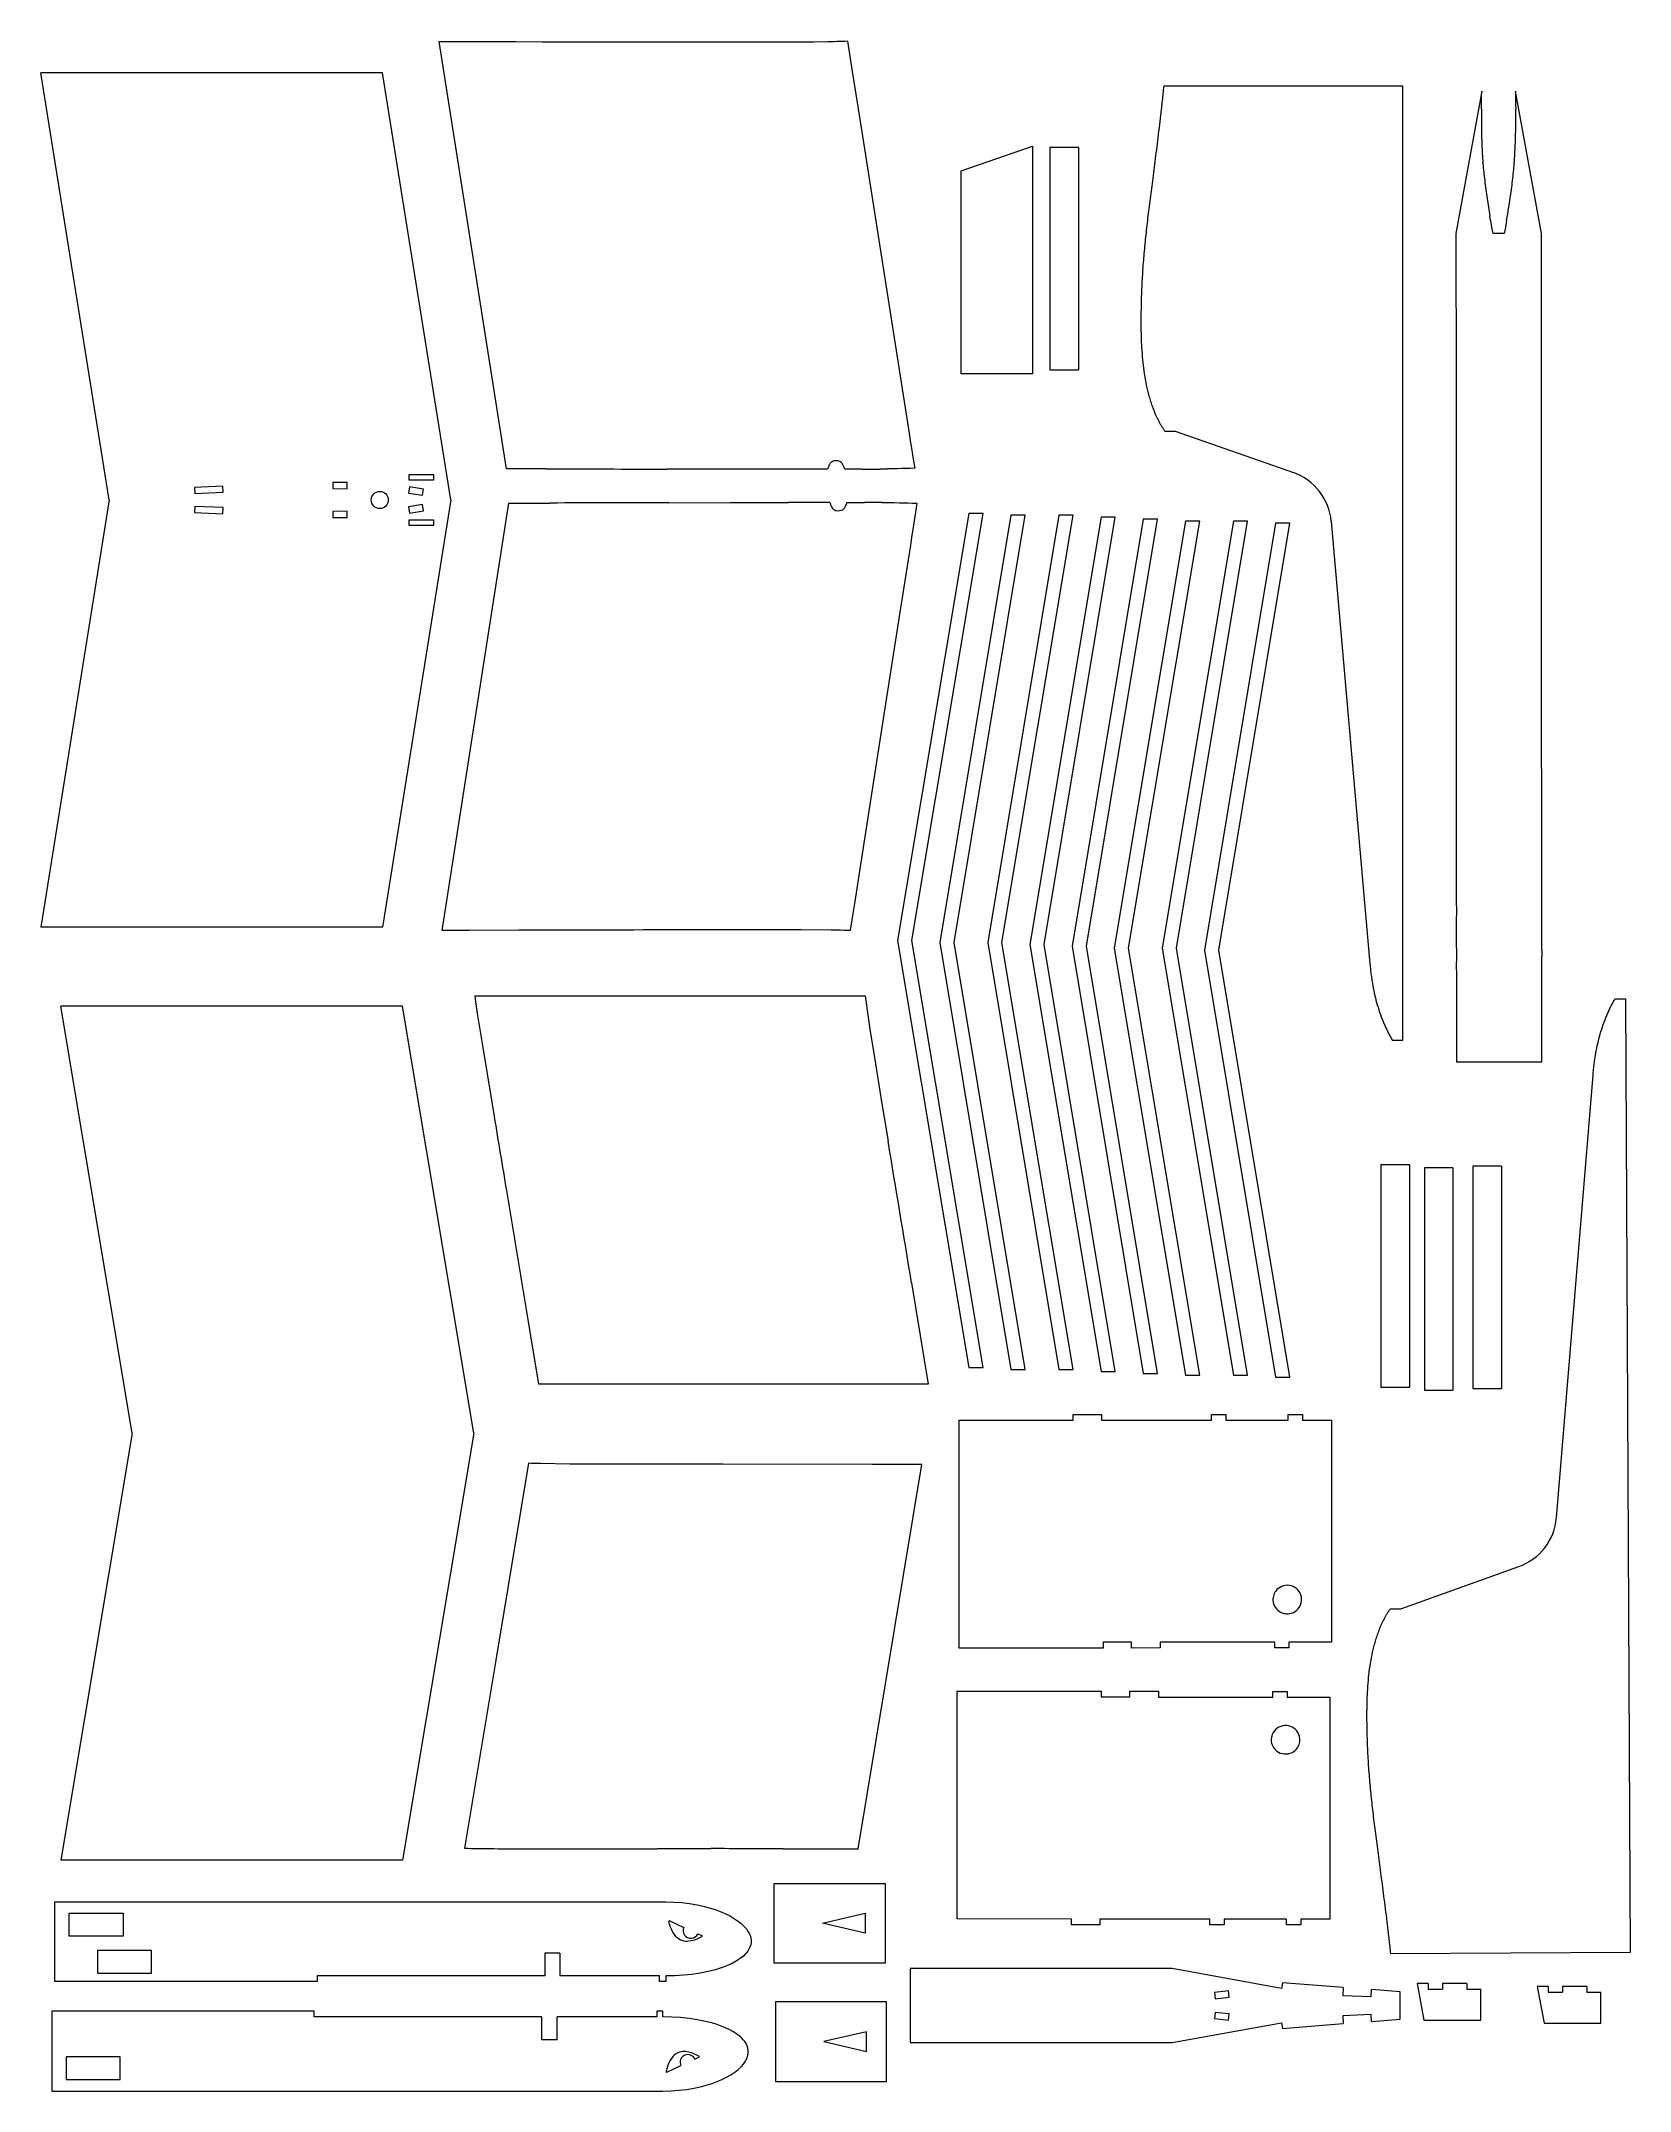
# Model space of a CAD drawing. Header units: millimetres. Extents: x 0 to 558, y 0 to 720.
import ezdxf

# ---------------------------------------------------------------- set-up
doc = ezdxf.new("R2010")
doc.units = ezdxf.units.MM
doc.layers.get('0').update_dxf_attribs({"lineweight": 18})

msp = doc.modelspace()

# ---------------------------------------------------------------- linework, layer by layer
at = {"color": 7, "lineweight": 18}
for p, q in [((163.54, 569.71), (139.9, 719.77)), ((24, 558.77), (0, 708.77)), ((120, 708.77), (0, 708.77)), ((144, 558.77), (120, 708.77)), ((506.08, 702.31), (497.03, 652.31)), ((527.03, 652.33), (517.91, 702.32)), ((289.23, 682.07), (304.14, 587.43)), ((348.26, 683.05), (348.26, 603.05)), ((354.4, 682.52), (354.4, 604.52)), ((364.4, 682.52), (364.4, 604.52)), ((323.26, 603.05), (323.26, 674.39)), ((497.03, 652.31), (497.06, 600.06)), ((527.04, 625.5), (527.03, 652.33)), ((527.06, 600.06), (527.04, 625.5)), ((497.06, 598.65), (497.09, 544.99)), ((527.09, 545.01), (527.06, 598.67)), ((241.33, 569.61), (219.85, 569.63)), ((24, 558.77), (0, 408.77)), ((144, 558.77), (120, 408.77)), ((140.91, 407.55), (164.34, 557.64)), ((220.53, 557.81), (242.19, 557.86)), ((325.9, 554.05), (300.9, 404.05)), ((305.9, 404.05), (330.9, 554.05)), ((340.72, 553.38), (315.72, 403.38)), ((320.72, 403.38), (345.72, 553.38)), ((357.56, 553.38), (332.56, 403.38)), ((337.56, 403.38), (362.56, 553.38)), ((372.38, 552.71), (347.38, 402.71)), ((352.38, 402.71), (377.38, 552.71)), ((387.2, 552.03), (362.2, 402.03)), ((367.2, 402.03), (392.2, 552.03)), ((402.02, 551.36), (377.02, 401.36)), ((382.02, 401.36), (407.02, 551.36)), ((418.86, 551.36), (393.86, 401.36)), ((398.86, 401.36), (423.86, 551.36)), ((433.68, 550.68), (408.68, 400.68)), ((413.68, 400.68), (438.68, 550.68)), ((305.4, 542.9), (301.84, 520.09)), ((497.09, 544.99), (497.16, 437.67)), ((527.12, 491.35), (527.09, 545.01)), ((301.84, 520.09), (296.11, 483.43)), ((527.16, 437.69), (527.12, 491.32)), ((296.11, 483.43), (287.76, 429.95)), ((120, 408.77), (0, 408.77)), ((300.9, 404.05), (325.9, 254.05)), ((330.9, 254.05), (305.9, 404.05)), ((315.72, 403.38), (340.72, 253.38)), ((345.72, 253.38), (320.72, 403.38)), ((332.56, 403.38), (357.56, 253.38)), ((362.56, 253.38), (337.56, 403.38)), ((347.38, 402.71), (372.38, 252.71)), ((377.38, 252.71), (352.38, 402.71)), ((362.2, 402.03), (387.2, 252.03)), ((392.2, 252.03), (367.2, 402.03)), ((377.02, 401.36), (402.02, 251.36)), ((407.02, 251.36), (382.02, 401.36)), ((393.86, 401.36), (418.86, 251.36)), ((423.86, 251.36), (398.86, 401.36)), ((408.68, 400.68), (433.68, 250.68)), ((438.68, 250.68), (413.68, 400.68)), ((152.44, 384.64), (220.96, 384.64)), ((220.96, 384.64), (255.22, 384.64)), ((127.01, 381.05), (7.01, 381.05)), ((32.01, 231.05), (7.01, 381.05)), ((152.01, 231.05), (127.01, 381.05)), ((470.67, 325.22), (470.67, 247.22)), ((480.67, 325.22), (480.67, 247.22)), ((485.94, 324.18), (485.94, 246.18)), ((495.94, 324.18), (495.94, 246.18)), ((503, 324.77), (503, 246.77)), ((513, 324.77), (513, 246.77)), ((311.68, 248.23), (174.86, 248.22)), ((32.01, 231.05), (7.01, 81.05)), ((152.01, 231.05), (127.01, 81.05)), ((322.47, 235.56), (362.56, 235.58)), ((322.5, 155.56), (322.47, 235.56)), ((372.56, 235.58), (411.21, 235.6)), ((416.21, 235.6), (438.14, 235.6)), ((453.33, 235.61), (453.36, 157.61)), ((292.12, 220.07), (239.46, 220.1)), ((287.06, 85.09), (309.41, 220.07)), ((168.4, 203.57), (159.75, 151.35)), ((159.75, 151.35), (148.81, 85.27)), ((373.06, 155.58), (322.5, 155.56)), ((433.36, 157.6), (393.1, 157.59)), ((321.84, 60.41), (321.88, 140.41)), ((321.88, 140.41), (372.45, 140.38)), ((392.49, 138.37), (432.75, 138.35)), ((452.74, 138.34), (452.7, 60.34)), ((127.01, 81.05), (7.01, 81.05)), ((257.55, 44.91), (257.55, 72.91)), ((257.55, 72.91), (296.51, 72.91)), ((296.51, 72.91), (296.51, 44.91)), ((4.85, 66.4), (219.48, 66.4)), ((4.85, 38.4), (4.85, 66.4)), ((361.94, 60.39), (321.84, 60.41)), ((410.58, 60.37), (371.94, 60.39)), ((437.51, 60.35), (415.58, 60.36)), ((296.51, 44.91), (257.55, 44.91)), ((96.98, 38.4), (4.85, 38.4)), ((176.98, 40.4), (96.98, 40.4)), ((217.31, 40.4), (182.31, 40.4)), ((397.39, 43.01), (305.26, 43.01)), ((305.26, 43.01), (305.26, 17.01)), ((435.72, 36.04), (397.39, 43.01)), ((457.39, 36.37), (436.08, 38.01)), ((258.06, 31.33), (258.06, 3.33)), ((297.02, 31.33), (258.06, 31.33)), ((297.02, 3.33), (297.02, 31.33)), ((95.97, 28), (3.84, 28)), ((3.84, 28), (3.84, 0)), ((175.97, 26), (95.97, 26)), ((216.3, 26), (181.3, 26)), ((397.39, 17.01), (435.72, 23.97)), ((436.08, 22), (457.39, 23.65)), ((485.8, 24.85), (505.8, 24.85)), ((527.96, 23.78), (547.96, 23.78)), ((305.26, 17.01), (397.39, 17.01)), ((3.84, 0), (218.47, 0)), ((258.06, 3.33), (297.02, 3.33))]:
    msp.add_line(p, q, dxfattribs=at)
at = {"color": 7, "lineweight": 18, "ltscale": 0.127912}
msp.add_line((139.9, 719.77), (145.01, 719.76), dxfattribs=at)
at = {"color": 7, "lineweight": 18, "ltscale": 0.128915}
msp.add_line((145.01, 719.76), (150.17, 719.75), dxfattribs=at)
at = {"color": 7, "lineweight": 18, "ltscale": 0.412843}
msp.add_line((150.17, 719.75), (166.68, 719.73), dxfattribs=at)
at = {"color": 7, "lineweight": 18, "ltscale": 0.233442}
msp.add_line((166.68, 719.73), (176.02, 719.71), dxfattribs=at)
at = {"color": 7, "lineweight": 18, "ltscale": 0.434761}
msp.add_line((176.02, 719.71), (193.41, 719.69), dxfattribs=at)
at = {"color": 7, "lineweight": 18, "ltscale": 0.227673}
msp.add_line((220.54, 719.66), (229.65, 719.66), dxfattribs=at)
at = {"color": 7, "lineweight": 18, "ltscale": 0.217462}
msp.add_line((229.65, 719.66), (238.35, 719.65), dxfattribs=at)
at = {"color": 7, "lineweight": 18, "ltscale": 0.271742}
msp.add_line((283.26, 719.96), (284.95, 709.23), dxfattribs=at)
at = {"color": 7, "lineweight": 18, "ltscale": 0.273685}
msp.add_line((284.95, 709.23), (286.66, 698.41), dxfattribs=at)
at = {"color": 7, "lineweight": 18, "ltscale": 0.413492}
msp.add_line((286.66, 698.41), (289.23, 682.07), dxfattribs=at)
at = {"color": 7, "linetype": 'Continuous', "lineweight": 18}
for p, q in [((478.38, 704.09), (394.37, 704.09)), ((478.38, 369.09), (478.38, 704.09)), ((394.74, 582.96), (398.38, 582.96)), ((398.38, 582.96), (439.92, 568.37)), ((453.21, 551.24), (466.81, 395.83)), ((552.91, 383.6), (556.64, 383.61)), ((556.64, 383.61), (558.17, 48.62)), ((474.65, 369.09), (478.38, 369.09)), ((532.31, 201.35), (545.19, 356.82)), ((477.62, 169.39), (519.09, 184.16)), ((473.98, 169.37), (477.62, 169.39)), ((558.17, 48.62), (474.16, 48.23))]:
    msp.add_line(p, q, dxfattribs=at)
at = {"color": 7, "lineweight": 18, "ltscale": 0.039278}
for p, q in [((506, 697.6), (506.02, 699.17)), ((506.02, 699.17), (506.05, 700.74)), ((517.94, 700.75), (517.98, 699.18))]:
    msp.add_line(p, q, dxfattribs=at)
at = {"color": 7, "lineweight": 18, "ltscale": 0.039283}
for p, q in [((506.05, 700.74), (506.08, 702.31)), ((517.91, 702.32), (517.94, 700.75))]:
    msp.add_line(p, q, dxfattribs=at)
at = {"color": 7, "lineweight": 18, "ltscale": 0.039279}
for p, q in [((517.98, 699.18), (518, 697.61)), ((505.98, 696.03), (506, 697.6)), ((518, 697.61), (518.02, 696.04)), ((509.22, 656.95), (508.95, 658.5)), ((509.78, 653.86), (509.49, 655.41))]:
    msp.add_line(p, q, dxfattribs=at)
at = {"color": 7, "lineweight": 18, "ltscale": 0.433013}
msp.add_line((323.26, 674.39), (348.26, 683.05), dxfattribs=at)
at = {"color": 7, "lineweight": 18, "ltscale": 0.25}
for p, q in [((364.4, 682.52), (354.4, 682.52)), ((354.4, 604.52), (364.4, 604.52)), ((54.01, 561), (64, 561.47)), ((64, 556.07), (54.01, 556.53)), ((480.67, 325.22), (470.67, 325.22)), ((495.94, 324.18), (485.94, 324.18)), ((513, 324.77), (503, 324.77)), ((470.67, 247.22), (480.67, 247.22)), ((485.94, 246.18), (495.94, 246.18)), ((503, 246.77), (513, 246.77)), ((362.56, 237.58), (372.56, 237.58))]:
    msp.add_line(p, q, dxfattribs=at)
at = {"color": 7, "lineweight": 18, "ltscale": 0.007431}
msp.add_line((506.52, 676.89), (506.5, 677.19), dxfattribs=at)
at = {"color": 7, "lineweight": 18, "ltscale": 0.007435}
msp.add_line((517.52, 677.2), (517.5, 676.9), dxfattribs=at)
at = {"color": 7, "lineweight": 18, "ltscale": 0.002915}
msp.add_line((509.24, 656.84), (509.22, 656.95), dxfattribs=at)
at = {"color": 7, "lineweight": 18, "ltscale": 0.036363}
msp.add_line((509.49, 655.41), (509.24, 656.84), dxfattribs=at)
at = {"color": 7, "lineweight": 18, "ltscale": 0.03928}
msp.add_line((514.56, 655.41), (514.28, 653.86), dxfattribs=at)
at = {"color": 7, "lineweight": 18, "ltscale": 0.036356}
msp.add_line((514.81, 656.84), (514.56, 655.41), dxfattribs=at)
at = {"color": 7, "lineweight": 18, "ltscale": 0.002922}
msp.add_line((514.83, 656.96), (514.81, 656.84), dxfattribs=at)
at = {"color": 7, "lineweight": 18, "ltscale": 0.039281}
msp.add_line((510.06, 652.32), (509.78, 653.86), dxfattribs=at)
at = {"color": 7, "lineweight": 18, "ltscale": 0.098299}
msp.add_line((513.99, 652.32), (510.06, 652.32), dxfattribs=at)
at = {"color": 7, "lineweight": 18, "ltscale": 0.039282}
msp.add_line((514.28, 653.86), (513.99, 652.32), dxfattribs=at)
msp.add_line((333.26, 603.05), (323.26, 603.05))
at = {"color": 7, "lineweight": 18, "ltscale": 0.375}
msp.add_line((348.26, 603.05), (333.26, 603.05), dxfattribs=at)
at = {"color": 7, "lineweight": 18, "ltscale": 0.035153}
msp.add_line((497.06, 600.06), (497.06, 598.65), dxfattribs=at)
at = {"color": 7, "lineweight": 18, "ltscale": 0.034936}
msp.add_line((527.06, 598.67), (527.06, 600.06), dxfattribs=at)
at = {"color": 7, "lineweight": 18, "ltscale": 0.133585}
msp.add_line((304.14, 587.43), (304.97, 582.15), dxfattribs=at)
at = {"color": 7, "lineweight": 18, "ltscale": 0.063869}
msp.add_line((304.97, 582.15), (305.37, 579.63), dxfattribs=at)
at = {"color": 7, "lineweight": 18, "ltscale": 0.01749}
msp.add_line((305.37, 579.63), (305.48, 578.93), dxfattribs=at)
at = {"color": 7, "lineweight": 18, "ltscale": 0.050688}
msp.add_line((305.48, 578.93), (305.79, 576.93), dxfattribs=at)
at = {"color": 7, "lineweight": 18, "ltscale": 0.058937}
msp.add_line((305.79, 576.93), (306.16, 574.6), dxfattribs=at)
at = {"color": 7, "lineweight": 18, "ltscale": 0.347643}
msp.add_line((177.44, 569.69), (163.54, 569.71), dxfattribs=at)
at = {"color": 7, "lineweight": 18, "ltscale": 0.431236}
msp.add_line((258.58, 569.59), (241.33, 569.61), dxfattribs=at)
at = {"color": 7, "lineweight": 18, "ltscale": 0.177549}
msp.add_line((265.69, 569.58), (258.58, 569.59), dxfattribs=at)
at = {"color": 7, "lineweight": 18, "ltscale": 0.084325}
msp.add_line((269.06, 569.58), (265.69, 569.58), dxfattribs=at)
at = {"color": 7, "lineweight": 18, "ltscale": 0.098396}
msp.add_line((272.99, 569.58), (269.06, 569.58), dxfattribs=at)
at = {"color": 7, "lineweight": 18, "ltscale": 0.082291}
msp.add_line((276.29, 569.58), (272.99, 569.58), dxfattribs=at)
at = {"color": 7, "lineweight": 18, "ltscale": 0.007631}
for p, q in [((276.38, 569.87), (276.29, 569.58)), ((277.08, 557.93), (277.18, 557.65)), ((283.01, 557.65), (283.11, 557.94))]:
    msp.add_line(p, q, dxfattribs=at)
at = {"color": 7, "lineweight": 18, "ltscale": 0.007586}
for p, q in [((276.48, 570.16), (276.38, 569.87)), ((277.18, 557.65), (277.28, 557.36))]:
    msp.add_line(p, q, dxfattribs=at)
at = {"color": 7, "lineweight": 18, "ltscale": 0.007506}
for p, q in [((276.58, 570.44), (276.48, 570.16)), ((277.28, 557.36), (277.38, 557.08)), ((282.81, 557.08), (282.91, 557.36))]:
    msp.add_line(p, q, dxfattribs=at)
at = {"color": 7, "lineweight": 18, "ltscale": 0.007505}
msp.add_line((282.11, 570.16), (282.01, 570.44), dxfattribs=at)
at = {"color": 7, "lineweight": 18, "ltscale": 0.007589}
msp.add_line((282.21, 569.88), (282.11, 570.16), dxfattribs=at)
at = {"color": 7, "lineweight": 18, "ltscale": 0.007629}
msp.add_line((282.31, 569.59), (282.21, 569.88), dxfattribs=at)
at = {"color": 7, "lineweight": 18, "ltscale": 0.038434}
for p, q in [((283.85, 569.59), (282.31, 569.59)), ((306.16, 557.7), (307.7, 557.65))]:
    msp.add_line(p, q, dxfattribs=at)
at = {"color": 7, "lineweight": 18, "ltscale": 0.03843}
for p, q in [((285.38, 569.6), (283.85, 569.59)), ((284.64, 557.93), (286.18, 557.93))]:
    msp.add_line(p, q, dxfattribs=at)
at = {"color": 7, "lineweight": 18, "ltscale": 0.076859}
for p, q in [((288.46, 569.61), (285.38, 569.6)), ((286.18, 557.93), (289.26, 557.92))]:
    msp.add_line(p, q, dxfattribs=at)
at = {"color": 7, "lineweight": 18, "ltscale": 0.043265}
msp.add_line((299.03, 569.71), (297.3, 569.69), dxfattribs=at)
at = {"color": 7, "lineweight": 18, "ltscale": 0.043198}
msp.add_line((300.75, 569.74), (299.03, 569.71), dxfattribs=at)
at = {"color": 7, "lineweight": 18, "ltscale": 0.038428}
for p, q in [((302.29, 569.77), (300.75, 569.74)), ((304.63, 557.74), (306.16, 557.7))]:
    msp.add_line(p, q, dxfattribs=at)
at = {"color": 7, "lineweight": 18, "ltscale": 0.038423}
for p, q in [((303.83, 569.81), (302.29, 569.77)), ((303.09, 557.78), (304.63, 557.74))]:
    msp.add_line(p, q, dxfattribs=at)
at = {"color": 7, "lineweight": 18, "ltscale": 0.038429}
for p, q in [((305.36, 569.86), (303.83, 569.81)), ((301.55, 557.81), (303.09, 557.78))]:
    msp.add_line(p, q, dxfattribs=at)
at = {"color": 7, "lineweight": 18, "ltscale": 0.038435}
msp.add_line((306.9, 569.91), (305.36, 569.86), dxfattribs=at)
at = {"color": 7, "lineweight": 18, "ltscale": 0.054482}
msp.add_line((306.16, 574.6), (306.5, 572.45), dxfattribs=at)
at = {"color": 7, "lineweight": 18, "ltscale": 0.064407}
msp.add_line((306.5, 572.45), (306.9, 569.91), dxfattribs=at)
at = {"color": 7, "lineweight": 18, "ltscale": 0.250001}
for p, q in [((63.9, 563.67), (53.91, 563.2)), ((53.91, 554.33), (63.9, 553.87)), ((371.94, 58.39), (361.94, 58.39))]:
    msp.add_line(p, q, dxfattribs=at)
at = {"color": 7, "lineweight": 18, "ltscale": 0.055044}
for p, q in [((53.91, 563.2), (54.01, 561)), ((54.01, 556.53), (53.91, 554.33))]:
    msp.add_line(p, q, dxfattribs=at)
at = {"color": 7, "lineweight": 18, "ltscale": 0.055042}
for p, q in [((64, 561.47), (63.9, 563.67)), ((63.9, 553.87), (64, 556.07))]:
    msp.add_line(p, q, dxfattribs=at)
at = {"color": 7, "lineweight": 18, "ltscale": 0.055021}
for p, q in [((102.53, 564.95), (102.5, 562.75)), ((102.5, 554.78), (102.53, 552.58))]:
    msp.add_line(p, q, dxfattribs=at)
at = {"color": 7, "lineweight": 18, "ltscale": 0.125}
for p, q in [((102.5, 562.75), (107.5, 562.69)), ((107.53, 564.89), (102.53, 564.95)), ((134.35, 562.58), (129.41, 563.36)), ((107.5, 554.85), (102.5, 554.78)), ((129.41, 554.18), (134.35, 554.96)), ((102.53, 552.58), (107.53, 552.64)), ((330.9, 554.05), (325.9, 554.05)), ((345.72, 553.38), (340.72, 553.38)), ((362.56, 553.38), (357.56, 553.38)), ((377.38, 552.71), (372.38, 552.71)), ((392.2, 552.03), (387.2, 552.03)), ((407.02, 551.36), (402.02, 551.36)), ((423.86, 551.36), (418.86, 551.36)), ((438.68, 550.68), (433.68, 550.68)), ((325.9, 254.05), (330.9, 254.05)), ((340.72, 253.38), (345.72, 253.38)), ((357.56, 253.38), (362.56, 253.38)), ((372.38, 252.71), (377.38, 252.71)), ((387.2, 252.03), (392.2, 252.03)), ((402.02, 251.36), (407.02, 251.36)), ((418.86, 251.36), (423.86, 251.36)), ((433.68, 250.68), (438.68, 250.68)), ((417.13, 35.13), (412.16, 34.59)), ((412.4, 32.4), (417.37, 32.95)), ((487.29, 35.79), (492.29, 35.79)), ((500.8, 35.79), (505.8, 35.79)), ((529.45, 34.73), (534.45, 34.73)), ((542.96, 34.73), (547.96, 34.73)), ((412.16, 25.43), (417.13, 24.88)), ((417.37, 27.07), (412.4, 27.61))]:
    msp.add_line(p, q, dxfattribs=at)
at = {"color": 7, "lineweight": 18, "ltscale": 0.05502}
for p, q in [((107.5, 562.69), (107.53, 564.89)), ((107.53, 552.64), (107.5, 554.85))]:
    msp.add_line(p, q, dxfattribs=at)
at = {"color": 7, "lineweight": 18, "ltscale": 0.055001}
for p, q in [((129.41, 563.36), (129.07, 561.18)), ((129.07, 556.35), (129.41, 554.18))]:
    msp.add_line(p, q, dxfattribs=at)
at = {"color": 7, "lineweight": 18, "ltscale": 0.05}
for p, q in [((129.37, 565.77), (129.37, 567.77)), ((137.88, 567.77), (137.88, 565.77)), ((129.37, 549.77), (129.37, 551.77)), ((137.88, 551.77), (137.88, 549.77)), ((438.14, 235.6), (438.13, 237.6)), ((433.36, 155.6), (433.36, 157.6)), ((438.36, 157.6), (438.36, 155.6)), ((372.45, 140.38), (372.44, 138.38)), ((392.49, 140.37), (392.49, 138.37)), ((432.75, 138.35), (432.75, 140.35)), ((361.94, 58.39), (361.94, 60.39)), ((371.94, 60.39), (371.94, 58.39)), ((410.58, 58.37), (410.58, 60.37)), ((437.51, 58.35), (437.51, 60.35)), ((442.51, 60.35), (442.51, 58.35)), ((96.98, 40.4), (96.98, 38.4)), ((217.31, 38.4), (217.31, 40.4)), ((219.48, 40.4), (219.48, 38.4)), ((436.08, 38.01), (435.72, 36.04)), ((487.29, 37.79), (487.29, 35.79)), ((492.29, 37.79), (492.29, 35.79)), ((500.8, 37.79), (500.8, 35.79)), ((529.45, 36.73), (529.45, 34.73)), ((534.45, 36.73), (534.45, 34.73)), ((542.96, 36.73), (542.96, 34.73)), ((95.97, 26), (95.97, 28)), ((216.3, 28), (216.3, 26)), ((218.47, 26), (218.47, 28)), ((435.72, 23.97), (436.08, 22))]:
    msp.add_line(p, q, dxfattribs=at)
at = {"color": 7, "lineweight": 18, "ltscale": 0.212808}
for p, q in [((129.37, 567.77), (137.88, 567.77)), ((137.88, 565.77), (129.37, 565.77)), ((129.37, 551.77), (137.88, 551.77)), ((137.88, 549.77), (129.37, 549.77)), ((500.8, 37.79), (492.29, 37.79)), ((542.96, 36.73), (534.45, 36.73))]:
    msp.add_line(p, q, dxfattribs=at)
at = {"color": 7, "lineweight": 18, "ltscale": 0.054999}
for p, q in [((134, 560.41), (134.35, 562.58)), ((134.35, 554.96), (134, 557.13))]:
    msp.add_line(p, q, dxfattribs=at)
at = {"color": 7, "lineweight": 18, "ltscale": 0.124999}
for p, q in [((129.07, 561.18), (134, 560.41)), ((134, 557.13), (129.07, 556.35))]:
    msp.add_line(p, q, dxfattribs=at)
at = {"color": 7, "lineweight": 18, "ltscale": 0.175563}
msp.add_line((164.34, 557.64), (171.36, 557.66), dxfattribs=at)
at = {"color": 7, "lineweight": 18, "ltscale": 0.185611}
msp.add_line((171.36, 557.66), (178.78, 557.69), dxfattribs=at)
at = {"color": 7, "lineweight": 18, "ltscale": 0.174955}
msp.add_line((242.19, 557.86), (249.19, 557.87), dxfattribs=at)
at = {"color": 7, "lineweight": 18, "ltscale": 0.333778}
msp.add_line((249.19, 557.87), (262.54, 557.9), dxfattribs=at)
at = {"color": 7, "lineweight": 18, "ltscale": 0.007588}
msp.add_line((282.91, 557.36), (283.01, 557.65), dxfattribs=at)
at = {"color": 7, "lineweight": 18, "ltscale": 0.038432}
msp.add_line((283.11, 557.94), (284.64, 557.93), dxfattribs=at)
at = {"color": 7, "lineweight": 18, "ltscale": 0.057759}
msp.add_line((295.4, 557.89), (297.71, 557.86), dxfattribs=at)
at = {"color": 7, "lineweight": 18, "ltscale": 0.047928}
msp.add_line((297.71, 557.86), (299.63, 557.84), dxfattribs=at)
at = {"color": 7, "lineweight": 18, "ltscale": 0.04803}
msp.add_line((299.63, 557.84), (301.55, 557.81), dxfattribs=at)
at = {"color": 7, "lineweight": 18, "ltscale": 0.060199}
msp.add_line((307.34, 555.35), (306.97, 552.97), dxfattribs=at)
at = {"color": 7, "lineweight": 18, "ltscale": 0.058353}
msp.add_line((307.7, 557.65), (307.34, 555.35), dxfattribs=at)
at = {"color": 7, "lineweight": 18, "ltscale": 0.048832}
msp.add_line((306.25, 548.38), (305.95, 546.45), dxfattribs=at)
at = {"color": 7, "lineweight": 18, "ltscale": 0.116153}
msp.add_line((306.97, 552.97), (306.25, 548.38), dxfattribs=at)
at = {"color": 7, "lineweight": 18, "ltscale": 0.089616}
msp.add_line((305.95, 546.45), (305.4, 542.9), dxfattribs=at)
at = {"color": 7, "lineweight": 18, "ltscale": 0.000904}
msp.add_line((527.12, 491.32), (527.12, 491.35), dxfattribs=at)
at = {"color": 7, "lineweight": 18, "ltscale": 0.119082}
for p, q in [((497.16, 437.67), (497.16, 432.91)), ((527.16, 432.93), (527.16, 437.69)), ((497.16, 428.15), (497.16, 423.39))]:
    msp.add_line(p, q, dxfattribs=at)
at = {"color": 7, "lineweight": 18, "ltscale": 0.059538}
for p, q in [((497.16, 432.91), (497.16, 430.53)), ((497.16, 394.81), (497.17, 392.43))]:
    msp.add_line(p, q, dxfattribs=at)
at = {"color": 7, "lineweight": 18, "ltscale": 0.059539}
for p, q in [((527.16, 430.55), (527.16, 432.93)), ((497.16, 430.53), (497.16, 428.15)), ((497.16, 406.71), (497.16, 404.33))]:
    msp.add_line(p, q, dxfattribs=at)
at = {"color": 7, "lineweight": 18, "ltscale": 0.308307}
msp.add_line((287.76, 429.95), (285.86, 417.76), dxfattribs=at)
at = {"color": 7, "lineweight": 18, "ltscale": 0.000873}
msp.add_line((527.16, 430.51), (527.16, 430.55), dxfattribs=at)
at = {"color": 7, "lineweight": 18, "ltscale": 0.058669}
msp.add_line((527.16, 428.17), (527.16, 430.51), dxfattribs=at)
at = {"color": 7, "lineweight": 18, "ltscale": 0.119079}
for p, q in [((527.17, 423.4), (527.16, 428.17)), ((497.2, 375.75), (497.21, 370.99))]:
    msp.add_line(p, q, dxfattribs=at)
at = {"color": 7, "lineweight": 18, "ltscale": 0.105981}
msp.add_line((285.86, 417.76), (285.21, 413.57), dxfattribs=at)
at = {"color": 7, "lineweight": 18, "ltscale": 0.119068}
msp.add_line((497.16, 423.39), (497.16, 418.62), dxfattribs=at)
at = {"color": 7, "lineweight": 18, "ltscale": 0.0074}
msp.add_line((497.16, 418.62), (497.16, 418.33), dxfattribs=at)
at = {"color": 7, "lineweight": 18, "ltscale": 0.111683}
msp.add_line((497.16, 418.33), (497.17, 413.86), dxfattribs=at)
at = {"color": 7, "lineweight": 18, "ltscale": 0.001594}
msp.add_line((527.17, 423.34), (527.17, 423.4), dxfattribs=at)
at = {"color": 7, "lineweight": 18, "ltscale": 0.117481}
msp.add_line((527.17, 418.64), (527.17, 423.34), dxfattribs=at)
at = {"color": 7, "lineweight": 18, "ltscale": 0.119086}
for p, q in [((527.18, 413.88), (527.17, 418.64)), ((527.21, 375.77), (527.2, 380.54))]:
    msp.add_line(p, q, dxfattribs=at)
at = {"color": 7, "lineweight": 18, "ltscale": 0.152174}
msp.add_line((285.21, 413.57), (284.27, 407.56), dxfattribs=at)
at = {"color": 7, "lineweight": 18, "ltscale": 0.059541}
for p, q in [((497.17, 413.86), (497.16, 411.48)), ((527.21, 392.44), (527.22, 394.83))]:
    msp.add_line(p, q, dxfattribs=at)
at = {"color": 7, "lineweight": 18, "ltscale": 0.059531}
msp.add_line((497.16, 411.48), (497.16, 409.1), dxfattribs=at)
at = {"color": 7, "lineweight": 18, "ltscale": 0.059537}
msp.add_line((527.18, 411.5), (527.18, 413.88), dxfattribs=at)
at = {"color": 7, "lineweight": 18, "ltscale": 0.001508}
msp.add_line((527.18, 411.44), (527.18, 411.5), dxfattribs=at)
at = {"color": 7, "lineweight": 18, "ltscale": 0.052301}
msp.add_line((527.18, 409.34), (527.18, 411.44), dxfattribs=at)
at = {"color": 7, "lineweight": 18, "ltscale": 0.112841}
msp.add_line((145.42, 407.57), (140.91, 407.55), dxfattribs=at)
at = {"color": 7, "lineweight": 18, "ltscale": 0.123369}
msp.add_line((150.35, 407.58), (145.42, 407.57), dxfattribs=at)
at = {"color": 7, "lineweight": 18, "ltscale": 0.438675}
msp.add_line((167.9, 407.64), (150.35, 407.58), dxfattribs=at)
at = {"color": 7, "lineweight": 18, "ltscale": 0.243048}
msp.add_line((231.41, 407.79), (221.69, 407.77), dxfattribs=at)
at = {"color": 7, "lineweight": 18, "ltscale": 0.029777}
msp.add_line((497.16, 409.1), (497.16, 407.91), dxfattribs=at)
at = {"color": 7, "lineweight": 18, "ltscale": 0.000637}
msp.add_line((497.16, 407.91), (497.16, 407.88), dxfattribs=at)
at = {"color": 7, "lineweight": 18, "ltscale": 0.029134}
msp.add_line((497.16, 407.88), (497.16, 406.71), dxfattribs=at)
at = {"color": 7, "lineweight": 18, "ltscale": 0.029761}
msp.add_line((497.16, 404.33), (497.16, 403.14), dxfattribs=at)
at = {"color": 7, "lineweight": 18, "ltscale": 0.005725}
msp.add_line((527.18, 409.11), (527.18, 409.34), dxfattribs=at)
at = {"color": 7, "lineweight": 18, "ltscale": 0.029014}
msp.add_line((527.19, 407.95), (527.18, 409.11), dxfattribs=at)
at = {"color": 7, "lineweight": 18, "ltscale": 0.000763}
msp.add_line((527.19, 407.92), (527.19, 407.95), dxfattribs=at)
at = {"color": 7, "lineweight": 18, "ltscale": 0.029769}
msp.add_line((527.19, 406.73), (527.19, 407.92), dxfattribs=at)
at = {"color": 7, "lineweight": 18, "ltscale": 0.000316}
msp.add_line((527.19, 406.72), (527.19, 406.73), dxfattribs=at)
at = {"color": 7, "lineweight": 18, "ltscale": 0.059226}
msp.add_line((527.2, 404.35), (527.19, 406.72), dxfattribs=at)
at = {"color": 7, "lineweight": 18, "ltscale": 0.000319}
msp.add_line((527.2, 404.34), (527.2, 404.35), dxfattribs=at)
at = {"color": 7, "lineweight": 18, "ltscale": 0.029443}
msp.add_line((527.2, 403.16), (527.2, 404.34), dxfattribs=at)
at = {"color": 7, "lineweight": 18, "ltscale": 0.02977}
msp.add_line((497.16, 403.14), (497.16, 401.95), dxfattribs=at)
at = {"color": 7, "lineweight": 18, "ltscale": 0.029776}
msp.add_line((497.16, 401.95), (497.17, 400.76), dxfattribs=at)
at = {"color": 7, "lineweight": 18, "ltscale": 0.028424}
msp.add_line((497.17, 397.13), (497.16, 396), dxfattribs=at)
at = {"color": 7, "lineweight": 18, "ltscale": 0.029763}
msp.add_line((497.16, 396), (497.16, 394.81), dxfattribs=at)
at = {"color": 7, "lineweight": 18, "ltscale": 0.029764}
msp.add_line((497.17, 400.76), (497.17, 399.57), dxfattribs=at)
at = {"color": 7, "lineweight": 18, "ltscale": 0.029768}
msp.add_line((497.17, 399.57), (497.17, 398.38), dxfattribs=at)
at = {"color": 7, "lineweight": 18, "ltscale": 0.029772}
msp.add_line((497.17, 398.38), (497.17, 397.19), dxfattribs=at)
at = {"color": 7, "lineweight": 18, "ltscale": 0.001351}
msp.add_line((497.17, 397.19), (497.17, 397.13), dxfattribs=at)
at = {"color": 7, "lineweight": 18, "ltscale": 0.028638}
msp.add_line((527.2, 402.01), (527.2, 403.15), dxfattribs=at)
at = {"color": 7, "lineweight": 18, "ltscale": 0.000941}
msp.add_line((527.2, 401.97), (527.2, 402.01), dxfattribs=at)
at = {"color": 7, "lineweight": 18, "ltscale": 0.028731}
msp.add_line((527.2, 400.82), (527.2, 401.97), dxfattribs=at)
at = {"color": 7, "lineweight": 18, "ltscale": 0.001045}
msp.add_line((527.2, 400.78), (527.2, 400.82), dxfattribs=at)
at = {"color": 7, "lineweight": 18, "ltscale": 0.029771}
msp.add_line((527.21, 397.21), (527.2, 398.4), dxfattribs=at)
at = {"color": 7, "lineweight": 18, "ltscale": 0.000405}
msp.add_line((527.21, 397.19), (527.21, 397.21), dxfattribs=at)
at = {"color": 7, "lineweight": 18, "ltscale": 0.029375}
msp.add_line((527.21, 396.02), (527.21, 397.19), dxfattribs=at)
at = {"color": 7, "lineweight": 18, "ltscale": 0.02976}
msp.add_line((527.22, 394.83), (527.21, 396.02), dxfattribs=at)
at = {"color": 7, "lineweight": 18, "ltscale": 0.024606}
msp.add_line((497.17, 392.43), (497.18, 391.44), dxfattribs=at)
at = {"color": 7, "lineweight": 18, "ltscale": 0.005165}
msp.add_line((497.18, 391.44), (497.18, 391.23), dxfattribs=at)
at = {"color": 7, "lineweight": 18, "ltscale": 0.029774}
msp.add_line((497.18, 391.23), (497.18, 390.04), dxfattribs=at)
at = {"color": 7, "lineweight": 18, "ltscale": 0.059535}
msp.add_line((497.18, 390.04), (497.19, 387.66), dxfattribs=at)
at = {"color": 7, "lineweight": 18, "ltscale": 0.003909}
msp.add_line((527.21, 392.29), (527.21, 392.44), dxfattribs=at)
at = {"color": 7, "lineweight": 18, "ltscale": 0.025618}
msp.add_line((527.21, 391.26), (527.21, 392.29), dxfattribs=at)
at = {"color": 7, "lineweight": 18, "ltscale": 0.029779}
msp.add_line((527.21, 390.06), (527.21, 391.25), dxfattribs=at)
at = {"color": 7, "lineweight": 18, "ltscale": 0.055237}
msp.add_line((527.21, 387.85), (527.21, 390.06), dxfattribs=at)
at = {"color": 7, "lineweight": 18, "ltscale": 0.030773}
msp.add_line((152.68, 383.43), (152.53, 384.65), dxfattribs=at)
at = {"color": 7, "lineweight": 18, "ltscale": 0.428219}
msp.add_line((255.22, 384.64), (272.35, 384.64), dxfattribs=at)
at = {"color": 7, "lineweight": 18, "ltscale": 0.214103}
msp.add_line((272.35, 384.64), (280.91, 384.64), dxfattribs=at)
at = {"color": 7, "lineweight": 18, "ltscale": 0.107055}
msp.add_line((280.91, 384.64), (285.19, 384.64), dxfattribs=at)
at = {"color": 7, "lineweight": 18, "ltscale": 0.107058}
msp.add_line((285.19, 384.64), (289.47, 384.64), dxfattribs=at)
at = {"color": 7, "lineweight": 18, "ltscale": 0.006807}
msp.add_line((497.19, 387.66), (497.19, 387.39), dxfattribs=at)
at = {"color": 7, "lineweight": 18, "ltscale": 0.052731}
msp.add_line((497.19, 387.39), (497.19, 385.28), dxfattribs=at)
at = {"color": 7, "lineweight": 18, "ltscale": 0.009516}
msp.add_line((497.19, 385.28), (497.19, 384.9), dxfattribs=at)
at = {"color": 7, "lineweight": 18, "ltscale": 0.103054}
msp.add_line((497.19, 384.9), (497.2, 380.78), dxfattribs=at)
at = {"color": 7, "lineweight": 18, "ltscale": 0.119072}
msp.add_line((527.2, 380.54), (527.21, 385.3), dxfattribs=at)
at = {"color": 7, "lineweight": 18, "ltscale": 0.004296}
msp.add_line((527.21, 387.68), (527.21, 387.85), dxfattribs=at)
at = {"color": 7, "lineweight": 18, "ltscale": 0.059546}
msp.add_line((527.21, 385.3), (527.21, 387.68), dxfattribs=at)
at = {"color": 7, "lineweight": 18, "ltscale": 0.006509}
msp.add_line((497.2, 380.78), (497.2, 380.52), dxfattribs=at)
at = {"color": 7, "lineweight": 18, "ltscale": 0.118456}
msp.add_line((497.2, 380.52), (497.2, 375.78), dxfattribs=at)
at = {"color": 7, "lineweight": 18, "ltscale": 0.000622}
msp.add_line((497.2, 375.78), (497.2, 375.75), dxfattribs=at)
at = {"color": 7, "lineweight": 18, "ltscale": 0.00125}
msp.add_line((527.21, 375.72), (527.21, 375.77), dxfattribs=at)
at = {"color": 7, "lineweight": 18, "ltscale": 0.117831}
msp.add_line((527.21, 371.01), (527.21, 375.72), dxfattribs=at)
at = {"color": 7, "lineweight": 18, "ltscale": 0.000509}
msp.add_line((497.21, 370.99), (497.21, 370.97), dxfattribs=at)
at = {"color": 7, "lineweight": 18, "ltscale": 0.059036}
msp.add_line((497.21, 370.97), (497.21, 368.61), dxfattribs=at)
at = {"color": 7, "lineweight": 18, "ltscale": 0.059542}
msp.add_line((497.21, 368.61), (497.21, 366.23), dxfattribs=at)
at = {"color": 7, "lineweight": 18, "ltscale": 0.003791}
msp.add_line((527.21, 370.86), (527.21, 371.01), dxfattribs=at)
at = {"color": 7, "lineweight": 18, "ltscale": 0.234364}
msp.add_line((527.21, 361.48), (527.21, 370.86), dxfattribs=at)
at = {"color": 7, "lineweight": 18, "ltscale": 0.119073}
msp.add_line((497.21, 366.23), (497.21, 361.46), dxfattribs=at)
at = {"color": 7, "lineweight": 18, "ltscale": 0.093753}
msp.add_line((497.21, 361.46), (500.96, 361.47), dxfattribs=at)
at = {"color": 7, "lineweight": 18, "ltscale": 0.093748}
msp.add_line((500.96, 361.47), (504.71, 361.47), dxfattribs=at)
at = {"color": 7, "lineweight": 18, "ltscale": 0.093751}
msp.add_line((504.71, 361.47), (508.46, 361.47), dxfattribs=at)
at = {"color": 7, "lineweight": 18, "ltscale": 0.09374}
msp.add_line((508.46, 361.47), (512.21, 361.47), dxfattribs=at)
at = {"color": 7, "lineweight": 18, "ltscale": 0.053393}
msp.add_line((512.21, 361.47), (514.35, 361.48), dxfattribs=at)
at = {"color": 7, "lineweight": 18, "ltscale": 0.241043}
msp.add_line((514.35, 361.48), (523.99, 361.48), dxfattribs=at)
at = {"color": 7, "lineweight": 18, "ltscale": 0.080563}
msp.add_line((523.99, 361.48), (527.21, 361.48), dxfattribs=at)
at = {"color": 7, "lineweight": 18, "ltscale": 0.110719}
msp.add_line((159.29, 342.2), (158.56, 346.57), dxfattribs=at)
at = {"color": 7, "lineweight": 18, "ltscale": 0.123038}
msp.add_line((295.4, 346.72), (296.2, 341.87), dxfattribs=at)
at = {"color": 7, "lineweight": 18, "ltscale": 0.210213}
msp.add_line((296.2, 341.87), (297.58, 333.57), dxfattribs=at)
at = {"color": 7, "lineweight": 18, "ltscale": 0.197932}
msp.add_line((170.53, 274.42), (169.24, 282.23), dxfattribs=at)
at = {"color": 7, "lineweight": 18, "ltscale": 0.470057}
msp.add_line((305.79, 283.88), (308.85, 265.33), dxfattribs=at)
at = {"color": 7, "lineweight": 18, "ltscale": 0.232545}
msp.add_line((172.05, 265.24), (170.53, 274.42), dxfattribs=at)
at = {"color": 7, "lineweight": 18, "ltscale": 0.431316}
msp.add_line((174.86, 248.22), (172.05, 265.24), dxfattribs=at)
at = {"color": 7, "lineweight": 18, "ltscale": 0.433498}
msp.add_line((308.85, 265.33), (311.68, 248.23), dxfattribs=at)
at = {"color": 7, "lineweight": 18, "ltscale": 0.125008}
for p, q in [((411.21, 237.6), (416.21, 237.6)), ((438.13, 237.6), (443.13, 237.61)), ((415.58, 58.36), (410.58, 58.37)), ((442.51, 58.35), (437.51, 58.35))]:
    msp.add_line(p, q, dxfattribs=at)
at = {"color": 7, "lineweight": 18, "ltscale": 0.049999}
for p, q in [((411.21, 235.6), (411.21, 237.6)), ((416.21, 237.6), (416.21, 235.6)), ((443.13, 237.61), (443.14, 235.61)), ((362.56, 235.58), (362.56, 237.58)), ((372.56, 237.58), (372.56, 235.58)), ((373.06, 157.58), (373.06, 155.58)), ((382.47, 138.38), (382.47, 140.38)), ((437.75, 140.35), (437.75, 138.35)), ((415.58, 60.36), (415.58, 58.36))]:
    msp.add_line(p, q, dxfattribs=at)
at = {"color": 7, "lineweight": 18, "ltscale": 0.254781}
for p, q in [((443.14, 235.61), (453.33, 235.61)), ((452.7, 60.34), (442.51, 60.35))]:
    msp.add_line(p, q, dxfattribs=at)
at = {"color": 7, "lineweight": 18, "ltscale": 0.427953}
msp.add_line((171.19, 220.46), (168.4, 203.57), dxfattribs=at)
at = {"color": 7, "lineweight": 18, "ltscale": 0.026719}
msp.add_line((172.26, 220.43), (171.19, 220.46), dxfattribs=at)
at = {"color": 7, "lineweight": 18, "ltscale": 0.37813}
msp.add_line((239.46, 220.1), (224.34, 220.1), dxfattribs=at)
at = {"color": 7, "lineweight": 18, "ltscale": 0.210721}
msp.add_line((300.55, 220.07), (292.12, 220.07), dxfattribs=at)
at = {"color": 7, "lineweight": 18, "ltscale": 0.221445}
msp.add_line((309.41, 220.07), (300.55, 220.07), dxfattribs=at)
at = {"color": 7, "lineweight": 18, "ltscale": 0.250581}
for p, q in [((383.08, 157.58), (373.06, 157.58)), ((372.44, 138.38), (382.47, 138.38))]:
    msp.add_line(p, q, dxfattribs=at)
at = {"color": 7, "lineweight": 18, "ltscale": 0.050002}
for p, q in [((383.08, 155.58), (383.08, 157.58)), ((393.1, 157.59), (393.1, 155.59))]:
    msp.add_line(p, q, dxfattribs=at)
at = {"color": 7, "lineweight": 18, "ltscale": 0.25058}
for p, q in [((393.1, 155.59), (383.08, 155.58)), ((382.47, 140.38), (392.49, 140.37))]:
    msp.add_line(p, q, dxfattribs=at)
at = {"color": 7, "lineweight": 18, "ltscale": 0.125015}
msp.add_line((438.36, 155.6), (433.36, 155.6), dxfattribs=at)
at = {"color": 7, "lineweight": 18, "ltscale": 0.374796}
msp.add_line((453.36, 157.61), (438.36, 157.6), dxfattribs=at)
at = {"color": 7, "lineweight": 18, "ltscale": 0.125014}
msp.add_line((432.75, 140.35), (437.75, 140.35), dxfattribs=at)
at = {"color": 7, "lineweight": 18, "ltscale": 0.374797}
msp.add_line((437.75, 138.35), (452.74, 138.34), dxfattribs=at)
at = {"color": 7, "lineweight": 18, "ltscale": 0.030216}
msp.add_line((148.81, 85.27), (150.02, 85.24), dxfattribs=at)
at = {"color": 7, "lineweight": 18, "ltscale": 0.108472}
msp.add_line((170.34, 85.07), (174.68, 85.07), dxfattribs=at)
at = {"color": 7, "lineweight": 18, "ltscale": 0.324893}
msp.add_line((187.76, 85.08), (200.76, 85.09), dxfattribs=at)
at = {"color": 7, "lineweight": 18, "ltscale": 0.392197}
msp.add_line((200.76, 85.09), (216.45, 85.1), dxfattribs=at)
at = {"color": 7, "lineweight": 18, "ltscale": 0.225148}
msp.add_line((260.75, 85.1), (269.76, 85.09), dxfattribs=at)
at = {"color": 7, "lineweight": 18, "ltscale": 0.432516}
msp.add_line((269.76, 85.09), (287.06, 85.09), dxfattribs=at)
at = {"color": 7, "lineweight": 18, "ltscale": 0.2}
for p, q in [((9.85, 54.4), (9.85, 62.4)), ((28.85, 62.4), (28.85, 54.4)), ((19.85, 49.4), (19.85, 41.4)), ((38.85, 41.4), (38.85, 49.4)), ((176.98, 48.4), (176.98, 40.4)), ((182.31, 48.4), (182.31, 40.4)), ((175.97, 18), (175.97, 26)), ((181.3, 18), (181.3, 26)), ((8.84, 12), (8.84, 4)), ((27.84, 4), (27.84, 12))]:
    msp.add_line(p, q, dxfattribs=at)
at = {"color": 7, "lineweight": 18, "ltscale": 0.475}
for p, q in [((9.85, 62.4), (28.85, 62.4)), ((28.85, 54.4), (9.85, 54.4)), ((38.85, 49.4), (19.85, 49.4)), ((19.85, 41.4), (38.85, 41.4)), ((27.84, 12), (8.84, 12)), ((8.84, 4), (27.84, 4))]:
    msp.add_line(p, q, dxfattribs=at)
at = {"color": 7, "lineweight": 18, "ltscale": 0.135318}
msp.add_line((220.85, 59.73), (225.77, 57.47), dxfattribs=at)
at = {"color": 7, "lineweight": 18, "ltscale": 0.385073}
for p, q in [((274.51, 58.91), (289.51, 62.41)), ((289.51, 55.41), (274.51, 58.91)), ((290.02, 20.83), (275.02, 17.33)), ((275.02, 17.33), (290.02, 13.83))]:
    msp.add_line(p, q, dxfattribs=at)
at = {"color": 7, "lineweight": 18, "ltscale": 0.175}
for p, q in [((289.51, 62.41), (289.51, 55.41)), ((290.02, 13.83), (290.02, 20.83))]:
    msp.add_line(p, q, dxfattribs=at)
at = {"color": 7, "lineweight": 18, "ltscale": 0.038426}
for p, q in [((230.73, 55.2), (232.12, 54.56)), ((229.72, 11.2), (231.11, 11.84))]:
    msp.add_line(p, q, dxfattribs=at)
at = {"color": 7, "lineweight": 18, "ltscale": 0.133333}
for p, q in [((182.31, 48.4), (176.98, 48.4)), ((181.3, 18), (175.97, 18))]:
    msp.add_line(p, q, dxfattribs=at)
at = {"color": 7, "lineweight": 18, "ltscale": 0.054166}
msp.add_line((219.48, 38.4), (217.31, 38.4), dxfattribs=at)
at = {"color": 7, "lineweight": 18, "ltscale": 0.069803}
for p, q in [((457.39, 36.37), (457.27, 33.58)), ((457.27, 26.44), (457.39, 23.65))]:
    msp.add_line(p, q, dxfattribs=at)
at = {"color": 7, "lineweight": 18, "ltscale": 0.096877}
for p, q in [((487.29, 37.79), (483.42, 37.79)), ((529.45, 36.73), (525.57, 36.73))]:
    msp.add_line(p, q, dxfattribs=at)
at = {"color": 7, "lineweight": 18, "ltscale": 0.329096}
for p, q in [((483.42, 37.79), (485.8, 24.85)), ((525.57, 36.73), (527.96, 23.78))]:
    msp.add_line(p, q, dxfattribs=at)
at = {"color": 7, "lineweight": 18, "ltscale": 0.054994}
for p, q in [((412.16, 34.59), (412.4, 32.4)), ((417.37, 32.95), (417.13, 35.13)), ((412.4, 27.61), (412.16, 25.43)), ((417.13, 24.88), (417.37, 27.07))]:
    msp.add_line(p, q, dxfattribs=at)
at = {"color": 7, "lineweight": 18, "ltscale": 0.250579}
for p, q in [((457.27, 33.58), (467.29, 33.17)), ((467.29, 26.85), (457.27, 26.44))]:
    msp.add_line(p, q, dxfattribs=at)
at = {"color": 7, "lineweight": 18, "ltscale": 0.060812}
for p, q in [((467.29, 33.17), (467.39, 35.6)), ((467.39, 24.42), (467.29, 26.85))]:
    msp.add_line(p, q, dxfattribs=at)
at = {"color": 7, "lineweight": 18, "ltscale": 0.25074}
for p, q in [((477.39, 34.83), (467.39, 35.6)), ((467.39, 24.42), (477.39, 25.19))]:
    msp.add_line(p, q, dxfattribs=at)
at = {"color": 7, "lineweight": 18, "ltscale": 0.241138}
msp.add_line((477.39, 25.19), (477.39, 34.83), dxfattribs=at)
at = {"color": 7, "lineweight": 18, "ltscale": 0.273639}
for p, q in [((505.8, 24.85), (505.8, 35.79)), ((547.96, 23.78), (547.96, 34.73))]:
    msp.add_line(p, q, dxfattribs=at)
at = {"color": 7, "lineweight": 18, "ltscale": 0.054167}
msp.add_line((218.47, 28), (216.3, 28), dxfattribs=at)
at = {"color": 7, "lineweight": 18, "ltscale": 0.135319}
msp.add_line((219.84, 6.67), (224.76, 8.93), dxfattribs=at)
at = {"color": 7, "lineweight": 18}
for points in [[(238.35, 719.65), (259.34, 719.65), (271.58, 719.72), (276.43, 719.79)], [(280.94, 572.06), (280.64, 572.24), (280.3, 572.39), (279.9, 572.49), (279.33, 572.55), (278.76, 572.5), (278.21, 572.36), (277.88, 572.2), (277.65, 572.06)], [(282.01, 570.44), (281.71, 571.11), (281.49, 571.47), (281.33, 571.69)], [(277.38, 557.08), (277.68, 556.41), (277.9, 556.05), (278.06, 555.83)], [(278.45, 555.46), (278.75, 555.28), (279.1, 555.13), (279.49, 555.03), (280.06, 554.97), (280.63, 555.02), (281.18, 555.16), (281.51, 555.31), (281.74, 555.46)], [(277.6, 407.72), (267.06, 407.83), (257.56, 407.85)], [(158.56, 346.57), (155.15, 367.18), (153.36, 378.44), (152.62, 383.42)], [(289.47, 384.64), (291.31, 372.11), (292.39, 365.22), (295.4, 346.72)], [(197.05, 220.13), (185.8, 220.2), (175.57, 220.35), (172.26, 220.43)], [(224.34, 220.1), (201.22, 220.12), (197.05, 220.13)], [(432.89, 173.8), (432.78, 173.27), (432.74, 172.73), (432.76, 172.18), (432.83, 171.64), (432.97, 171.11), (433.22, 170.48), (433.55, 169.88), (433.96, 169.34), (434.44, 168.85), (435.03, 168.41), (435.67, 168.06), (436.35, 167.81), (436.58, 167.75)], [(442.68, 171.41), (442.8, 172.12), (442.82, 172.84), (442.73, 173.55), (442.56, 174.21), (442.29, 174.84), (441.94, 175.43), (441.52, 175.96), (441.02, 176.43), (440.46, 176.83), (439.86, 177.16), (439.21, 177.4), (438.54, 177.55), (437.86, 177.6), (437.17, 177.57), (436.49, 177.44), (435.8, 177.2), (435.15, 176.87), (434.55, 176.45), (434.15, 176.08), (433.72, 175.58)], [(438.54, 167.66), (439.07, 167.77), (439.73, 167.99), (440.34, 168.3), (440.91, 168.69), (441.42, 169.15), (441.97, 169.82), (442.39, 170.58), (442.68, 171.41)], [(442.07, 124.55), (441.84, 125.24), (441.51, 125.89), (441.1, 126.48), (440.63, 126.98), (440.1, 127.42), (439.51, 127.78), (438.88, 128.05), (438.22, 128.24), (437.54, 128.34), (436.85, 128.34), (436.17, 128.25), (435.51, 128.07), (434.87, 127.81), (434.28, 127.46), (433.75, 127.03), (433.25, 126.5), (432.83, 125.91), (432.5, 125.26), (432.32, 124.74), (432.18, 124.11)], [(432.27, 122.15), (432.43, 121.63), (432.65, 121.13), (432.92, 120.66), (433.24, 120.21), (433.61, 119.81), (434.13, 119.36), (434.7, 118.99), (435.32, 118.7), (435.98, 118.49), (436.7, 118.37), (437.43, 118.36), (438.16, 118.45), (438.36, 118.5)], [(219.48, 66.4), (222.29, 66.33), (225.06, 66.15), (227.78, 65.84), (230.44, 65.4), (233.02, 64.84), (235.52, 64.15), (236.76, 63.75), (237.97, 63.31), (239.1, 62.86), (240.19, 62.38), (241.8, 61.59), (243.3, 60.73), (244.69, 59.8), (245.94, 58.81), (246.92, 57.89), (247.77, 56.92), (248.46, 55.92), (248.75, 55.4), (248.99, 54.88), (249.19, 54.36), (249.33, 53.84), (249.47, 52.99), (249.46, 52.14), (249.32, 51.31), (249.05, 50.49), (248.69, 49.76), (248.24, 49.06), (247.7, 48.38), (247.24, 47.89), (246.73, 47.41), (245.6, 46.51), (244.23, 45.61), (242.73, 44.79), (241.1, 44.05), (239.38, 43.37), (238.18, 42.97), (236.95, 42.59), (234.39, 41.94), (231.56, 41.37), (228.64, 40.94), (225.64, 40.64), (222.59, 40.46), (219.48, 40.4)], [(232.14, 54.2), (231.35, 53.78), (230.56, 53.42), (229.5, 53.01), (228.46, 52.72), (227.44, 52.57), (226.95, 52.55), (226.46, 52.56), (225.84, 52.65), (225.24, 52.8), (224.67, 53.03), (224.25, 53.25), (223.86, 53.51), (223.48, 53.82), (223.12, 54.16), (222.48, 54.93), (221.93, 55.81), (221.46, 56.78), (221.06, 57.82), (220.8, 58.64), (220.57, 59.5)], [(218.47, 0), (221.28, 0.06), (224.05, 0.25), (226.77, 0.56), (229.43, 1), (232.01, 1.56), (234.51, 2.25), (235.75, 2.65), (236.96, 3.09), (238.09, 3.53), (239.18, 4.01), (240.78, 4.8), (242.29, 5.67), (243.68, 6.59), (244.93, 7.59), (245.91, 8.51), (246.76, 9.48), (247.45, 10.48), (247.74, 10.99), (247.98, 11.52), (248.18, 12.04), (248.32, 12.56), (248.46, 13.41), (248.45, 14.25), (248.31, 15.09), (248.04, 15.91), (247.68, 16.63), (247.23, 17.34), (246.69, 18.02), (246.23, 18.51), (245.72, 18.98), (244.59, 19.89), (243.22, 20.78), (241.72, 21.61), (240.09, 22.35), (238.37, 23.02), (237.17, 23.43), (235.94, 23.8), (233.38, 24.46), (230.55, 25.02), (227.63, 25.46), (224.63, 25.76), (221.58, 25.94), (218.47, 26)], [(231.13, 12.19), (230.34, 12.61), (229.55, 12.98), (228.49, 13.38), (227.45, 13.67), (226.43, 13.83), (225.93, 13.85), (225.45, 13.83), (224.83, 13.75), (224.23, 13.59), (223.66, 13.37), (223.24, 13.14), (222.85, 12.88), (222.47, 12.58), (222.11, 12.24), (221.47, 11.46), (220.92, 10.59), (220.45, 9.62), (220.05, 8.58), (219.79, 7.75), (219.56, 6.9)]]:
    msp.add_lwpolyline(points, dxfattribs=at)
msp.add_circle((119, 558.77), 3, dxfattribs=at)
for centre, radius, start, end in [((263.8, 1319.29), 599.64, 271.50288, 271.85961), ((262.87, 69058.58), 68338.93, 269.9417598, 269.9645038), ((269, 1143.79), 424.06, 271.00374, 271.42209), ((855.27, 692.53), 349.31, 179.42613, 179.94155), ((793.23, 692.55), 287.27, 179.93376, 180.56051), ((168.73, 692.11), 349.31, 0.12848, 0.6439), ((230.77, 692.21), 287.27, 359.50953, 0.13627), ((729.22, 691.93), 223.26, 180.56143, 181.36789), ((696.09, 691.16), 190.12, 181.37381, 182.32083), ((327.92, 690.94), 190.11, 357.74915, 358.69622), ((294.79, 691.67), 223.25, 358.70214, 359.5086), ((676.35, 690.37), 170.36, 182.32468, 183.38153), ((666.54, 689.79), 160.53, 183.38205, 184.50358), ((667.59, 689.91), 161.59, 184.62127, 185.63003), ((356.42, 689.72), 161.59, 354.43975, 355.4485), ((357.48, 689.6), 160.52, 355.56623, 356.68783), ((347.67, 690.17), 170.34, 356.68836, 357.7453), ((678.06, 690.95), 172.11, 185.6322, 186.6783), ((694.55, 692.89), 188.71, 186.68065, 187.63472), ((329.45, 692.67), 188.72, 352.4351, 353.38916), ((345.94, 690.75), 172.11, 353.3915, 354.43758), ((721.37, 696.49), 215.77, 187.63747, 188.47188), ((767.8, 703.41), 262.72, 188.47229, 189.15761), ((256.2, 703.1), 262.71, 350.91217, 351.59751), ((302.64, 696.24), 215.77, 351.59793, 352.43234), ((797.53, 708.15), 292.83, 189.14764, 189.76249), ((222.58, 708.44), 296.75, 350.00819, 350.91826), ((271.59, 48149.6), 47580, 269.886626, 269.937703), ((281.92, 568.47), 5.69, 150.94646, 159.71102), ((279.7, 569.68), 3.16, 140.59835, 150.60428), ((279.04, 570.22), 2.3, 127.08032, 140.51392), ((279.56, 570.22), 2.3, 39.61826, 53.05558), ((282.79, 1748.29), 1178.7, 270.27569, 270.57458), ((286.75, 1333.44), 763.82, 270.58897, 270.79078), ((337.68, -46547.28), 47105.24, 90.142496, 90.193271), ((286, -7300.05), 7857.99, 90.065028, 90.171046), ((279.84, 557.3), 2.31, 219.56866, 232.997), ((280.36, 557.3), 2.3, 307.02187, 320.4646), ((279.69, 557.84), 3.16, 320.54922, 330.56173), ((277.47, 559.05), 5.69, 330.90415, 339.67359), ((285.22, -622.33), 1180.26, 89.5057, 89.8042), ((306.35, -43940.9), 44348.75, 90.109383, 90.178873), ((287.2, -18552.45), 18960.32, 90.116568, 90.168573), ((258.16, -4574.61), 4982.45, 90.00687, 90.10968), ((270.02, -48.86), 456.64, 88.78983, 89.04905), ((268.57, -88.31), 496.11, 88.18682, 88.71893), ((1214.72, 401.05), 687.53, 180.02289, 180.22134), ((-39111.4, -6207.89), 39813.2, 9.43153, 9.469385), ((-80399.17, -13024.44), 81794.87, 9.3638623, 9.3991403), ((-38189.51, -6050.72), 38878.01, 9.374837, 9.42567), ((437.7, 172.62), 4.95, 143.30709, 166.11611), ((437.77, 172.68), 5.08, 256.41794, 278.65401), ((437.06, 123.35), 4.94, 171.1575, 194.05204), ((437.26, 123.35), 4.95, 328.34401, 14.00759), ((437.17, 123.42), 5.07, 283.65742, 305.9435), ((437.2, 123.39), 5.02, 305.88509, 328.38869), ((164.43, 822.78), 737.68, 268.88079, 269.45378), ((170.79, 1538.11), 1453.04, 269.47179, 269.98236), ((170.77, 13224.81), 13139.74, 270.017049, 270.074081), ((231.25, -32458.51), 32543.61, 89.992838, 90.026071), ((224.37, -64967.24), 65052.35, 89.9679577, 89.9903547), ((220.77, 59.54), 0.2, 65.37643, 193.70741), ((228.25, 56.34), 2.73, 155.37643, 335.37644), ((232.04, 54.38), 0.2, 299.14916, 65.37643), ((227.24, 10.06), 2.73, 24.62356, 204.62356), ((231.03, 12.02), 0.2, 294.62357, 60.85084), ((219.76, 6.85), 0.2, 166.29259, 294.62357)]:
    msp.add_arc(centre, radius, start, end, dxfattribs=at)
at = {"color": 7, "linetype": 'Continuous', "lineweight": 18}
for centre, start, end in [((433.29, 549.5), 5, 70.64792), ((512.37, 203), 289.61392, 355.26184)]:
    msp.add_arc(centre, 20, start, end, dxfattribs=at)
for points, knots in [([(394.37, 704.09), (394.28, 703.25), (394.1, 701.57), (393.83, 699.05), (393.55, 696.52), (393.18, 693.33), (392.73, 689.45), (392.03, 683.66), (391.32, 678.08), (390.64, 672.79), (390.01, 667.9), (389.26, 662.06), (388.43, 655.27), (387.72, 648.66), (387.13, 642.08), (386.7, 635.36), (386.47, 629.6), (386.38, 624.8), (386.35, 619.71), (386.45, 614.43), (386.8, 609.13), (387.23, 605.08), (387.82, 601.13), (388.51, 597.83), (389.17, 595.26), (389.75, 593.34), (390.38, 591.5), (390.98, 589.96), (391.53, 588.68), (392.01, 587.65), (392.51, 586.65), (393.03, 585.68), (393.58, 584.75), (394.15, 583.84), (394.55, 583.25), (394.74, 582.96)], [0, 0, 0, 0, 904.718196, 1811.289712, 2719.719872, 3630.013969, 5241.196741, 6902.941872, 9876.648938, 11269.349988, 12608.883011, 15157.223096, 17579.089538, 19931.527353, 22271.718742, 24656.71204, 27144.039592, 28444.286706, 29791.47777, 32600.708706, 34088.817485, 35482.631874, 36963.889143, 38356.743515, 39092.567912, 39806.470346, 40499.481412, 41172.727651, 41583.860243, 41988.501758, 42386.988571, 42779.672874, 43166.922692, 43549.121748, 43926.669167, 43926.669167, 43926.669167, 43926.669167]), ([(466.81, 395.83), (466.84, 395.5), (466.9, 394.83), (467.01, 393.83), (467.12, 392.85), (467.24, 391.88), (467.37, 390.92), (467.52, 389.98), (467.81, 388.2), (468.3, 385.63), (469.14, 382.24), (470.17, 378.91), (471.17, 376.25), (472.01, 374.29), (472.62, 372.96), (473.26, 371.65), (473.94, 370.36), (474.41, 369.52), (474.65, 369.09)], [0, 0, 0, 0, 619.730963, 1231.797849, 1836.274324, 2433.236865, 3022.76487, 3604.940784, 4179.850209, 6323.634234, 8401.744281, 10573.275584, 12706.771912, 13601.796293, 14494.107125, 15384.334388, 16273.112495, 17161.078961, 17161.078961, 17161.078961, 17161.078961]), ([(545.19, 356.82), (545.22, 357.16), (545.28, 357.83), (545.38, 358.83), (545.49, 359.81), (545.6, 360.78), (545.73, 361.74), (545.87, 362.68), (546.15, 364.46), (546.64, 367.03), (547.46, 370.42), (548.47, 373.76), (549.46, 376.42), (550.29, 378.39), (550.89, 379.72), (551.53, 381.04), (552.2, 382.33), (552.67, 383.17), (552.91, 383.6)], [0, 0, 0, 0, 690.014248, 1371.495241, 2044.525, 2709.188674, 3365.574667, 4013.774771, 4653.8843, 7040.793476, 9354.580631, 11772.383886, 14147.838643, 15144.367157, 16137.874379, 17129.061737, 18118.63559, 19107.305755, 19107.305755, 19107.305755, 19107.305755]), ([(474.16, 48.23), (474.07, 49.07), (473.88, 50.75), (473.59, 53.28), (473.3, 55.81), (472.92, 58.99), (472.45, 62.86), (471.72, 68.65), (470.99, 74.23), (470.29, 79.52), (469.63, 84.4), (468.86, 90.25), (468, 97.03), (467.26, 103.63), (466.64, 110.21), (466.17, 116.93), (465.92, 122.69), (465.81, 127.49), (465.75, 132.58), (465.83, 137.86), (466.16, 143.16), (466.56, 147.22), (467.14, 151.16), (467.81, 154.47), (468.47, 157.04), (469.03, 158.96), (469.65, 160.8), (470.25, 162.35), (470.79, 163.63), (471.27, 164.66), (471.76, 165.66), (472.28, 166.64), (472.82, 167.58), (473.39, 168.49), (473.78, 169.08), (473.98, 169.37)], [0, 0, 0, 0, 670.376129, 1342.125527, 2015.252139, 2689.759887, 3883.610607, 5114.926914, 7318.377934, 8350.338541, 9342.902818, 11231.166333, 13025.715683, 14768.819959, 16502.849904, 18270.077072, 20113.131653, 21076.585942, 22074.824659, 24156.402511, 25259.058131, 26291.843697, 27389.422499, 28421.496714, 28966.726283, 29495.712162, 30009.217999, 30508.078539, 30812.718677, 31112.54907, 31407.818965, 31698.789329, 31985.73286, 32268.933889, 32548.688158, 32548.688158, 32548.688158, 32548.688158])]:
    msp.add_open_spline(points, degree=3, knots=knots, dxfattribs=at)

doc.saveas('drawing.dxf')
